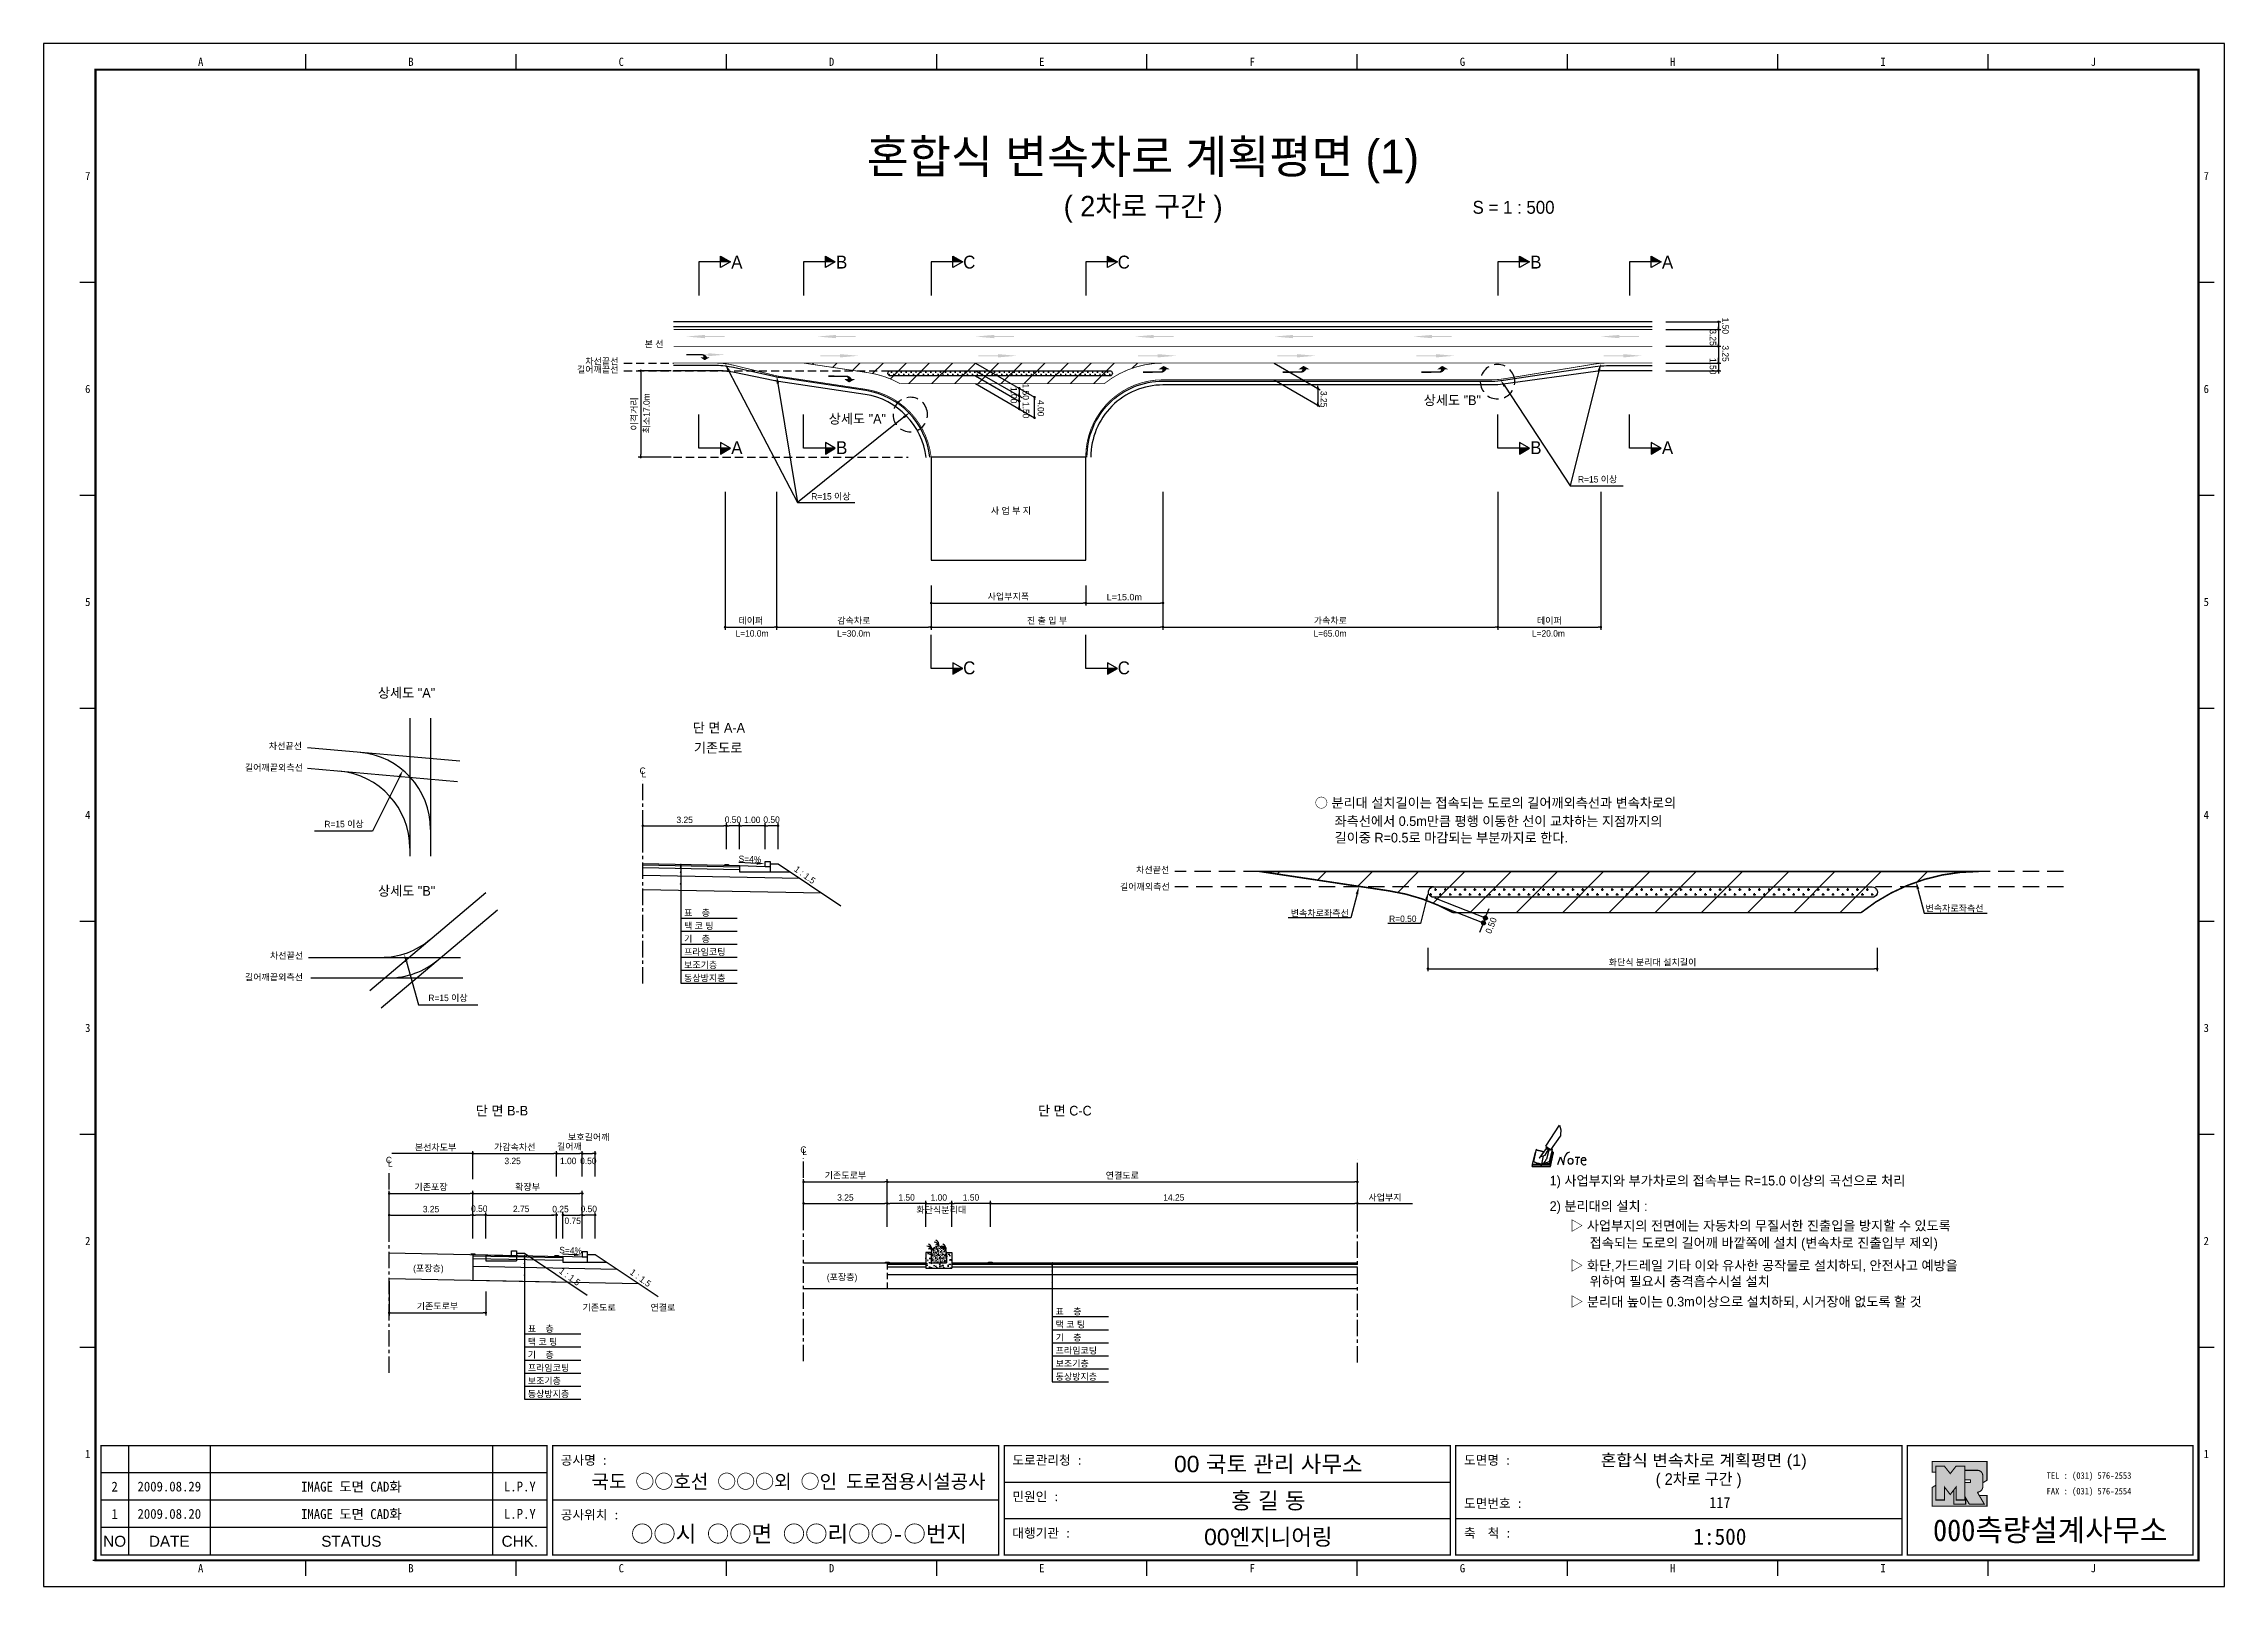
# Model space of a CAD drawing. Header units: millimetres. Extents: x 546 to 970, y -26 to 273.
import ezdxf
from ezdxf.enums import TextEntityAlignment as Align

# ---------------------------------------------------------------- set-up
doc = ezdxf.new("R2010")
doc.units = ezdxf.units.MM
doc.linetypes.add('CENTER', pattern=[50.8, 31.75, -6.35, 6.35, -6.35])
doc.linetypes.add('HIDDEN', pattern=[9.525, 6.35, -3.175])
for name, color, linetype in [('CC-GSTR-0004', 4, 'Continuous'), ('CM-LANE-0030', 30, 'Continuous'), ('CZ-DIMT-0002', 7, 'Continuous'), ('CZ-EXST-0002', 1, 'Continuous'), ('CZ-LIN1-0007', 7, 'Continuous'), ('CZ-LIN2-0003', 3, 'Continuous'), ('CZ-LINE-0001', 7, 'Continuous'), ('CZ-TEXT-BOX0', 7, 'Continuous'), ('TITLE', 7, 'Continuous')]:
    doc.layers.add(name, color=color, linetype=linetype)
doc.styles.add('견고딕', font='arial.ttf')
doc.styles.add('돋움', font='')
doc.styles.add('돋음체', font='')
doc.styles.get('돋움').set_extended_font_data('Dotum')
doc.styles.get('돋음체').set_extended_font_data('DotumChe')

msp = doc.modelspace()

# ---------------------------------------------------------------- texts
at = {"layer": 'CZ-DIMT-0002', "style": '돋움'}
for s, height, p in [('A', 2.5, (680.73, 230.7)), ('B', 2.5, (701.09, 230.7)), ('C', 2.5, (725.85, 230.7)), ('C', 2.5, (755.85, 230.7)), ('B', 2.5, (835.85, 230.7)), ('A', 2.5, (861.41, 230.7)), ('차선끝선', 1.25, (654.52, 211.45)), ('본 선', 1.25, (664.67, 214.8)), ('길어깨끝선', 1.25, (653.72, 209.85)), ('상세도 "B"', 1.875, (819.64, 203.9)), ('상세도 "A"', 1.875, (704.13, 200.29)), ('A', 2.5, (680.73, 194.69)), ('B', 2.5, (701.09, 194.69)), ('B', 2.5, (835.85, 194.69)), ('A', 2.5, (861.41, 194.69)), ('R=15 이상', 1.25, (847.84, 188.55)), ('R=15 이상', 1.25, (699, 185.24)), ('사 업 부 지', 1.25, (733.94, 182.45)), ('L=10.0m', 1.25, (683.67, 158.64)), ('L=30.0m', 1.25, (703.4, 158.64)), ('L=65.0m', 1.25, (795.88, 158.64)), ('L=20.0m', 1.25, (838.28, 158.64)), ('C', 2.5, (725.85, 151.96)), ('C', 2.5, (755.85, 151.96)), ('차선끝선', 1.25, (593.09, 136.8)), ('길어깨끝외측선', 1.25, (590.86, 132.6)), ('C', 1.25, (662.44, 132)), ('L', 1.25, (662.7, 131.35)), ('R=15 이상', 1.25, (604.47, 121.65)), ('차선끝선', 1.25, (761.46, 112.78)), ('차선끝선', 1.25, (593.32, 96.11)), ('길어깨끝외측선', 1.25, (590.87, 91.93)), ('R=15 이상', 1.25, (624.66, 87.91)), ('C', 1.25, (613.19, 56.46)), ('L', 1.25, (613.45, 55.8)), ('C', 1.25, (693.65, 58.46)), ('L', 1.25, (693.91, 58.06))]:
    msp.add_text(s, height=height, dxfattribs=at).set_placement(p, align=Align.MIDDLE_CENTER)
for s, rotation, p in [('3.25', 270, (869.6, 217.65)), ('1.50', 270, (872.04, 219.92)), ('1.50', 270, (869.6, 212.09)), ('3.25', 270, (872.04, 214.54)), ('최소17.0m', 90, (663.82, 197.47))]:
    msp.add_text(s, height=1.25, rotation=rotation, dxfattribs=at).set_placement(p)
for s, p in [('○ 분리대 설치길이는 접속되는 도로의 길어깨외측선과 변속차로의', (792.92, 125.77)), ('좌측선에서 0.5m만큼 평행 이동한 선이 교차하는 지점까지의', (796.77, 122.21)), ('길이중 R=0.5로 마감되는 부분까지로 한다.', (796.77, 119.01)), ('1) 사업부지와 부가차로의 접속부는 R=15.0 이상의 곡선으로 처리', (838.52, 52.45)), ('2) 분리대의 설치 :', (838.52, 47.51)), ('▷ 사업부지의 전면에는 자동차의 무질서한 진출입을 방지할 수 있도록', (842.51, 43.71)), ('접속되는 도로의 길어깨 바깥쪽에 설치 (변속차로 진출입부 제외)', (846.29, 40.38)), ('▷ 화단,가드레일 기타 이와 유사한 공작물로 설치하되, 안전사고 예방을', (842.51, 35.98)), ('위하여 필요시 충격흡수시설 설치', (846.29, 32.91)), ('▷ 분리대 높이는 0.3m이상으로 설치하되, 시거장애 없도록 할 것', (842.51, 28.97))]:
    msp.add_text(s, height=1.875, dxfattribs=at).set_placement(p, align=Align.MIDDLE_LEFT)
for s, rotation, p in [('S=4%', 357.7094, (683.27, 114.83)), ('1 : 1.5', 323.8881, (693.94, 111.79)), ('S=4%', 357.7094, (648.46, 38.91)), ('1 : 1.5', 323.8881, (648.29, 33.82)), ('1 : 1.5', 323.8881, (662.04, 33.57))]:
    msp.add_text(s, height=1.25, rotation=rotation, dxfattribs=at).set_placement(p, align=Align.MIDDLE_CENTER)
for s, p in [('길어깨외측선', (755.11, 108.87)), ('변속차로좌측선', (911.49, 104.68)), ('표    층', (670.48, 103.8)), ('택 코 팅', (670.48, 101.27)), ('변속차로좌측선', (788.26, 103.73)), ('R=0.50', (807.36, 102.64)), ('프라임코팅', (670.48, 96.21)), ('기    층', (670.48, 98.74)), ('보조기층', (670.48, 93.68)), ('동상방지층', (670.48, 91.14)), ('3.25', (635.61, 55.65)), ('1.00', (646.4, 55.65)), ('0.50', (650.31, 55.65)), ('화단식분리대', (715.59, 46.16)), ('사업부지', (803.34, 48.57)), ('(포장층)', (617.89, 34.82)), ('(포장층)', (698.2, 33.11)), ('기존도로', (650.77, 27.21)), ('연결로', (663.96, 27.21)), ('표    층', (742.61, 26.45)), ('표    층', (640.14, 23.1)), ('택 코 팅', (640.14, 20.56)), ('기    층', (742.61, 21.39)), ('택 코 팅', (742.61, 23.92)), ('기    층', (640.14, 18.03)), ('프라임코팅', (742.61, 18.86)), ('보조기층', (742.61, 16.33)), ('프라임코팅', (640.14, 15.5)), ('보조기층', (640.14, 12.97)), ('동상방지층', (742.61, 13.79)), ('동상방지층', (640.14, 10.44))]:
    msp.add_text(s, height=1.25, dxfattribs=at).set_placement(p)
at = {"layer": 'CZ-DIMT-0002', "char_height": 1.25, "attachment_point": 5, "rotation": 270, "style": '돋움'}
for s, insert in [('1.00', (734.49, 204.87)), ('1.50', (736.81, 205.54)), ('1.50', (736.85, 201.97)), ('4.00', (739.74, 202.34)), ('3.25', (794.66, 204.1))]:
    msp.add_mtext(s, dxfattribs=dict(at, insert=insert))
at = {"layer": 'CZ-DIMT-0002', "insert": (622.24, 58.84), "char_height": 1.25, "attachment_point": 5, "style": '돋움'}
msp.add_mtext('본선차도부', dxfattribs=at)
at = {"layer": 'CZ-EXST-0002', "style": '돋움'}
msp.add_text('0.50', height=1.25, rotation=68.5321, dxfattribs=at).set_placement((827.15, 100.25))
at = {"layer": 'CZ-LINE-0001', "insert": (660.88, 201.24), "char_height": 1.25, "attachment_point": 5, "rotation": 90, "style": '돋움'}
msp.add_mtext('\\A1;이격거리', dxfattribs=at)
at = {"layer": 'CZ-LINE-0001', "char_height": 1.25, "attachment_point": 5, "style": '돋움'}
for s, insert in [('\\A1;사업부지폭', (733.45, 165.74)), ('\\A1;{\\fArial|b0|i0|c0|p32;L=15.0m}', (755.95, 165.68)), ('\\A1;테이퍼', (683.45, 161.06)), ('\\A1;감속차로', (703.45, 161.07)), ('\\A1;진 출 입 부', (740.95, 161.06)), ('\\A1;가속차로', (795.95, 161.07)), ('\\A1;테이퍼', (838.45, 161.06)), ('\\A1;3.25', (670.6, 122.46)), ('\\A1;0.50', (679.97, 122.49)), ('\\A1;1.00', (683.72, 122.46)), ('\\A1;0.50', (687.47, 122.49)), ('\\A1;화단식 분리대 설치길이', (858.5, 94.76)), ('\\A1;가감속차선', (637.61, 58.9)), ('\\A1;길어깨', (648.23, 59.02)), ('\\A1;보호길어깨', (651.98, 60.82)), ('\\A1;기존포장', (621.36, 51.15)), ('\\A1;확장부', (640.11, 51.15)), ('\\A1;기존도로부', (701.81, 53.41)), ('\\A1;연결도로', (755.56, 53.4)), ('\\A1;3.25', (621.36, 46.92)), ('\\A1;0.50', (630.73, 47)), ('\\A1;2.75', (638.86, 46.96)), ('\\A1;0.25', (646.49, 46.93)), ('\\A1;0.50', (651.98, 46.95)), ('\\A1;3.25', (701.81, 49.18)), ('\\A1;1.50', (713.69, 49.18)), ('\\A1;1.00', (719.94, 49.18)), ('\\A1;1.50', (726.19, 49.18)), ('\\A1;14.25', (765.56, 49.18)), ('\\A1;0.75', (648.86, 44.65)), ('\\A1;기존도로부', (622.61, 28.01))]:
    msp.add_mtext(s, dxfattribs=dict(at, insert=insert))
at = {"layer": 'CZ-TEXT-BOX0', "style": '돋움'}
for s, p in [('상세도 "A"', (616.6, 147.11)), ('단 면 A-A', (677.24, 140.33)), ('기존도로', (677.09, 136.43)), ('상세도 "B"', (616.62, 108.68)), ('단 면 B-B', (635.13, 66.03)), ('단 면 C-C', (744.4, 66.03))]:
    msp.add_text(s, height=1.875, dxfattribs=at).set_placement(p, align=Align.MIDDLE_CENTER)
at = {"layer": 'TITLE', "color": 3, "linetype": 'Continuous', "style": '돋음체'}
for s, p in [('A', (576.64, 269.57)), ('B', (617.47, 269.57)), ('C', (658.29, 269.57)), ('D', (699.12, 269.57)), ('E', (739.94, 269.57)), ('F', (780.77, 269.57)), ('G', (821.59, 269.57)), ('H', (862.41, 269.57)), ('I', (903.24, 269.57)), ('J', (944.06, 269.57)), ('7', (554.72, 247.4)), ('7', (965.99, 247.4)), ('6', (554.72, 206.07)), ('6', (965.99, 206.07)), ('5', (554.72, 164.74)), ('5', (965.99, 164.74)), ('4', (554.72, 123.41)), ('4', (965.99, 123.41)), ('3', (554.72, 82.08)), ('3', (965.99, 82.08)), ('2', (554.72, 40.75)), ('2', (965.99, 40.75)), ('1', (554.72, -0.58)), ('1', (965.99, -0.58)), ('A', (576.64, -22.76)), ('B', (617.47, -22.76)), ('C', (658.29, -22.76)), ('D', (699.12, -22.76)), ('E', (739.94, -22.76)), ('F', (780.77, -22.76)), ('G', (821.59, -22.76)), ('H', (862.41, -22.76)), ('I', (903.24, -22.76)), ('J', (944.06, -22.76))]:
    msp.add_text(s, height=1.59, dxfattribs=at).set_placement(p, align=Align.MIDDLE)
at = {"layer": 'TITLE', "style": '돋움'}
for s, height, p in [('혼합식 변속차로 계획평면 (1)', 6.5, (759.57, 251.18)), ('( 2차로 구간 )', 4, (759.61, 241.55))]:
    msp.add_text(s, height=height, dxfattribs=at).set_placement(p, align=Align.MIDDLE_CENTER)
msp.add_text('S = 1 : 500', height=2.5, dxfattribs=at).set_placement((823.56, 241.33), align=Align.MIDDLE_LEFT)
at = {"layer": 'TITLE', "style": '돋음체'}
for s, p in [('공사명 : ', (646.55, -2.68)), ('도로관리청 :', (734.22, -2.68)), ('도면명 :', (821.9, -2.68)), ('민원인 :', (734.22, -9.75)), ('공사위치 :', (646.55, -13.29)), ('도면번호 :', (821.9, -11.07)), ('대행기관 :', (734.22, -16.83)), ('축  척 :', (821.9, -16.83))]:
    msp.add_text(s, height=1.804, dxfattribs=at).set_placement(p)
at = {"layer": 'TITLE', "color": 7, "linetype": 'Continuous'}
for s, height, style, p in [('국도 ○○호선 ○○○외 ○인 도로점용시설공사', 2.7, '돋음체', (690.77, -5.89)), ('00 국토 관리 사무소', 3.1832, '견고딕', (783.9, -2.5)), ('홍 길 동', 3.183, '견고딕', (783.9, -9.58)), ('○○시 ○○면 ○○리○○-○번지', 3.1832, '돋음체', (692.79, -16.05)), ('00엔지니어링', 3.183, '견고딕', (783.9, -16.65))]:
    msp.add_text(s, height=height, dxfattribs=dict(at, style=style)).set_placement(p, align=Align.MIDDLE)
at = {"layer": 'TITLE', "style": '돋움', "width": 0.959518}
msp.add_text('혼합식 변속차로 계획평면 (1)', height=2.25, dxfattribs=at).set_placement((848.43, -2.93), (888.43, -2.93), align=Align.FIT)
msp.add_text('( 2차로 구간 )', height=2.25, dxfattribs=at).set_placement((867.45, -5.46), align=Align.MIDDLE_CENTER)
at = {"layer": 'TITLE', "color": 180, "style": '돋음체'}
for s, p in [('TEL : (031) 576-2553', (935, -5.41)), ('FAX : (031) 576-2554', (935, -8.44))]:
    msp.add_text(s, height=1.2733, dxfattribs=at).set_placement(p)
at = {"layer": 'TITLE', "color": 1, "linetype": 'Continuous', "style": '돋음체'}
msp.add_text('2', height=1.91, dxfattribs=at).set_placement((559.94, -6.92), align=Align.MIDDLE)
at = {"layer": 'TITLE', "linetype": 'Continuous'}
for s, height, style, p in [('2009.08.29', 1.91, '돋음체', (570.55, -6.92)), ('L.P.Y', 1.91, '돋음체', (638.6, -6.92)), ('1', 1.91, '돋음체', (559.94, -12.23)), ('2009.08.20', 1.91, '돋음체', (570.55, -12.23)), ('L.P.Y', 1.91, '돋음체', (638.6, -12.23)), ('117', 2.122, '돋음체', (871.57, -10.01)), ('NO', 2.122, '견고딕', (559.94, -17.53)), ('DATE', 2.122, '견고딕', (570.55, -17.53)), ('STATUS', 2.122, '견고딕', (605.9, -17.53)), ('CHK.', 2.122, '견고딕', (638.6, -17.53)), ('1:500', 3.183, '돋음체', (871.57, -16.65))]:
    msp.add_text(s, height=height, dxfattribs=dict(at, style=style)).set_placement(p, align=Align.MIDDLE)
at = {"layer": 'TITLE', "style": '돋음체'}
for p in [(605.9, -6.92), (605.9, -12.23)]:
    msp.add_text('IMAGE 도면 CAD화', height=1.9099, dxfattribs=at).set_placement(p, align=Align.MIDDLE)
at = {"layer": 'TITLE', "color": 180, "style": '돋음체'}
msp.add_text('000측량설계사무소', height=4.244, dxfattribs=at).set_placement((935.7, -17.5), align=Align.CENTER)

# ---------------------------------------------------------------- blocks, each defined once
blk = doc.blocks.new('note')
for p, q in [((0.85, 3.5), (3.53, 7.57)), ((1.8, 2.79), (3.74, 5.46)), ((3.53, 7.57), (3.8, 6.64)), ((3.8, 6.64), (3.69, 5.72)), ((3.69, 5.72), (3.74, 5.46)), ((-1.24, 2.36), (-1.77, 0)), ((-1.77, 0), (1.77, 0)), ((-1.77, 0), (-1.77, -0.3)), ((-1.53, 0.52), (-1.55, 0.54)), ((-1.01, 2.9), (-1.53, 0.52)), ((-1.48, 0.48), (-1.53, 0.52)), ((-1.43, 0.44), (-1.48, 0.48)), ((-1.38, 0.41), (-1.43, 0.44)), ((-1.33, 0.4), (-1.38, 0.41)), ((-1.27, 0.37), (-1.33, 0.4)), ((-1.22, 0.35), (-1.27, 0.37)), ((-1.13, 2.36), (-1.24, 2.36)), ((-1.17, 0.33), (-1.22, 0.35)), ((-1.12, 0.32), (-1.17, 0.33)), ((-1.02, 0.25), (-1.12, 0.32)), ((-0.97, 0.22), (-1.02, 0.25)), ((-1, 2.9), (-1.01, 2.9)), ((-0.98, 2.85), (-1, 2.9)), ((-0.95, 2.8), (-0.98, 2.85)), ((-0.93, 0.21), (-0.97, 0.22)), ((-0.9, 2.75), (-0.95, 2.8)), ((-0.88, 0.19), (-0.93, 0.21)), ((-0.85, 2.72), (-0.9, 2.75)), ((-0.8, 0.18), (-0.88, 0.19)), ((-0.79, 2.69), (-0.85, 2.72)), ((-0.75, 0.17), (-0.8, 0.18)), ((-0.74, 2.68), (-0.79, 2.69)), ((-0.7, 0.16), (-0.75, 0.17)), ((-0.69, 2.65), (-0.74, 2.68)), ((-0.64, 0.15), (-0.7, 0.16)), ((-0.64, 2.65), (-0.69, 2.65)), ((-0.59, 2.63), (-0.64, 2.65)), ((-0.58, 0.14), (-0.64, 0.15)), ((-0.54, 2.62), (-0.59, 2.63)), ((-0.53, 0.13), (-0.58, 0.14)), ((-0.48, 2.61), (-0.54, 2.62)), ((-0.48, 0.12), (-0.53, 0.13)), ((-0.43, 2.61), (-0.48, 2.61)), ((-0.43, 0.11), (-0.48, 0.12)), ((0.75, 2.77), (-0.46, 1.16)), ((0.37, 2.24), (-0.46, 1.16)), ((-0.46, 1.16), (-0.08, 1.47)), ((-0.38, 2.59), (-0.43, 2.61)), ((-0.38, 0.08), (-0.43, 0.11)), ((-0.33, 2.59), (-0.38, 2.59)), ((-0.29, 0.06), (-0.38, 0.08)), ((-0.27, 2.58), (-0.33, 2.59)), ((-0.23, 0.05), (-0.29, 0.06)), ((-0.22, 2.57), (-0.27, 2.58)), ((-0.16, 0.04), (-0.23, 0.05)), ((-0.17, 2.56), (-0.22, 2.57)), ((-0.12, 2.55), (-0.17, 2.56)), ((-0.11, 0.03), (-0.16, 0.04)), ((-0.07, 2.53), (-0.12, 2.55)), ((-0.04, 0.02), (-0.11, 0.03)), ((-0.08, 1.47), (0.72, 1.75)), ((-0.01, 2.51), (-0.07, 2.53)), ((-0.05, -0.3), (-0.05, 0)), ((0, 0), (-0.04, 0.02)), ((0.04, 2.5), (-0.01, 2.51)), ((0.37, 1.63), (0, 0)), ((0, 0), (1.6, 0.53)), ((0, 0), (1.65, 0.18)), ((0, 0.01), (0.06, 0.04)), ((0, -0.3), (0, 0)), ((0.09, 2.48), (0.04, 2.5)), ((0.05, -0.3), (0.05, 0)), ((0.06, 0.04), (0.11, 0.07)), ((0.14, 2.48), (0.09, 2.48)), ((0.11, 0.07), (0.16, 0.09)), ((0.2, 2.47), (0.14, 2.48)), ((0.16, 0.09), (0.21, 0.12)), ((0.26, 2.43), (0.18, 2.46)), ((0.21, 0.12), (0.27, 0.14)), ((0.34, 2.4), (0.26, 2.43)), ((0.27, 0.14), (0.36, 0.19)), ((0.45, 2.37), (0.34, 2.4)), ((0.36, 0.19), (0.41, 0.22)), ((0.41, 0.22), (0.46, 0.27)), ((0.46, 0.27), (0.51, 0.3)), ((0.51, 0.3), (0.56, 0.34)), ((0.56, 0.34), (0.6, 0.4)), ((0.6, 0.4), (0.64, 0.45)), ((0.64, 0.45), (0.67, 0.51)), ((0.67, 0.51), (0.74, 0.58)), ((0.72, 1.75), (1.16, 2.53)), ((0.74, 0.58), (0.79, 0.63)), ((1, 3.1), (0.75, 2.77)), ((0.79, 0.63), (0.83, 0.68)), ((0.83, 0.68), (0.86, 0.73)), ((0.85, 3.5), (1.8, 2.79)), ((1, 3.4), (0.85, 3.21)), ((0.85, 3.21), (1.52, 2.71)), ((0.86, 0.73), (0.89, 0.79)), ((0.89, 0.84), (0.92, 0.89)), ((0.89, 0.79), (0.89, 0.84)), ((0.92, 0.89), (0.96, 0.95)), ((0.96, 0.95), (1.01, 0.97)), ((1.47, 2.74), (1.01, 0.97)), ((1.16, 2.53), (1.37, 2.82)), ((2.13, 2.84), (1.44, 2.63)), ((1.52, 2.71), (1.66, 2.9)), ((1.6, 0.53), (2.13, 2.84)), ((1.65, 0.18), (2.19, 2.48)), ((1.77, 0), (2.3, 2.36)), ((1.77, -0.3), (2.3, 2.07)), ((1.77, -0.38), (2.3, 1.99)), ((1.77, -0.44), (2.3, 1.93)), ((1.77, 0), (1.77, -0.3)), ((2.19, 2.48), (2.04, 2.47)), ((2.3, 2.36), (2.16, 2.36)), ((2.3, 2.36), (2.3, 2.07)), ((3.21, -0.08), (3.68, 1.4)), ((3.68, 1.4), (4.26, -0.14)), ((4.26, -0.14), (4.56, 1.44)), ((6.55, 1.34), (7.46, 1.34)), ((7.01, 1.34), (6.87, -0.11)), ((7.71, 0.77), (7.71, 0.55)), ((7.71, 0.77), (8.67, 0.77)), ((-1.77, -0.3), (1.77, -0.3)), ((-1.77, -0.43), (-1.77, -0.3)), ((-1.77, -0.37), (1.77, -0.37)), ((-1.77, -0.43), (1.77, -0.43))]:
    blk.add_line(p, q)
for centre, major_axis, start_param, end_param in [((0.4, 2.31), (0.0702, 0.0702), 3.283946, 6.425539), ((5.68, 1.23), (-0.806, 0.806), -0.591174, 0.597824), ((5.66, 0.58), (-0.378, 0.378), 3.926991, 10.210176), ((8.3, 0.49), (0.422, 0.422), 2.265602, 4.634911), ((8.19, 0.77), (-0.342, 0.342), 3.926991, 7.068583)]:
    blk.add_ellipse(centre, major_axis=major_axis, ratio=1, start_param=start_param, end_param=end_param)
blk = doc.blocks.new('_Dot')
at = {"color": 0, "linetype": 'ByBlock', "lineweight": -2}
blk.add_line((-0.5, 0), (-1, 0), dxfattribs=at)
at = {"color": 0, "linetype": 'ByBlock', "const_width": 0.5}
blk.add_lwpolyline([(-0.25, 0, 1), (0.25, 0, 1)], format="xyb", close=True, dxfattribs=at)

# ---------------------------------------------------------------- hatches: boundary and pattern name
at = {"layer": 'CM-LANE-0030'}
h = msp.add_hatch(dxfattribs=at)
h.set_pattern_fill('ANSI31', color=256, style=0)
h.set_pattern_definition([(45, (-2417.8498, -19.7125), (-2.245064, 2.245064), [])])
edge = h.paths.add_edge_path()
edge.add_line((752.05, 207.11), (712.45, 207.11))
edge.add_arc((703.55, 191.18), 18.25, 60.8076, 81.4692)
edge.add_line((706.25, 209.23), (693.69, 211.11))
edge.add_line((693.69, 211.11), (763.45, 211.11))
edge.add_arc((763.45, 192.86), 18.25, 90, 128.6641)
h = msp.add_hatch(dxfattribs=at)
h.set_pattern_fill('ANSI31', color=256, scale=2, style=0)
h.set_pattern_definition([(45, (-5440.83, -349.197), (-4.490128, 4.490128), [])])
edge = h.paths.add_edge_path()
edge.add_line((898.97, 104.45), (819.77, 104.45))
edge.add_arc((801.96, 72.58), 36.5, 60.8076, 81.4692)
edge.add_line((807.38, 108.68), (782.26, 112.45))
edge.add_line((782.26, 112.45), (921.78, 112.45))
edge.add_arc((921.78, 75.95), 36.5, 90, 128.6641)
at = {"layer": 'CZ-EXST-0002'}
h = msp.add_hatch(dxfattribs=at)
h.set_pattern_fill('AR-CONC', color=256, scale=0.01, style=0)
h.set_pattern_definition([(50, (-390.6825, 3519.3345), (1.8218467, -0.15939086), [0.1905, -2.0955]), (355, (-390.6825, 3519.3345), (-0.3524283, 1.9105664), [0.1524, -1.6764]), (100.451, (-390.5307, 3519.3212), (1.469425, 1.7511669), [0.1619, -1.7809]), (46.1842, (-390.6825, 3519.8425), (2.7107904, -0.4204233), [0.28575, -3.14325]), (96.6356, (-390.4566, 3519.8074), (2.3740423, 2.4742556), [0.24285, -2.67135]), (351.184, (-390.6825, 3519.8425), (2.374046, 2.4742512), [0.2286, -2.5146]), (21, (-390.4285, 3519.7155), (1.5161488, -1.0226552), [0.1905, -2.0955]), (326, (-390.4285, 3519.7155), (0.6180203, 1.8418797), [0.1524, -1.6764]), (71.4514, (-390.3022, 3519.6302), (2.1341649, 0.8192286), [0.1619, -1.7809]), (37.5, (-390.6825, 3519.33445), (0.03088603, 0.84555039), [0, -1.65608, 0, -1.7018, 0, -1.68275]), (7.5, (-390.6825, 3519.33445), (0.66819663, 1.00180575), [0, -0.97028, 0, -1.61798, 0, -0.64135]), (327.5, (-391.24894, 3519.33445), (1.35590595, -0.05728744), [0, -0.635, 0, -1.9812, 0, -2.6289]), (317.5, (-391.5029, 3519.3345), (1.4812918, 0.2542649), [0, -0.8255, 0, -1.31572, 0, -1.8669])])
h.paths.add_polyline_path([(722.44, 35.49), (722.44, 38.49), (721.44, 38.49), (721.44, 36.49), (718.44, 36.49), (718.44, 38.49), (717.44, 38.49), (717.44, 35.49)])
h = msp.add_hatch(dxfattribs=at)
h.set_pattern_fill('AR-SAND', color=256, scale=0.01, style=0)
h.set_pattern_definition([(37.5, (-390.6825, 3519.33445), (-0.016000313, 0.489413237), [0, -0.38608, 0, -0.4318, 0, -0.41275]), (7.5, (-390.6825, 3519.33445), (0.44952328, 0.7168251), [0, -0.20828, 0, -0.34798, 0, -0.13335]), (327.5, (-390.99494, 3519.33445), (0.79099237, 0.001437185), [0, -0.127, 0, -0.4572, 0, -0.5969]), (317.5, (-390.99494, 3519.33445), (0.76355645, 0.22292932), [0, -0.0635, 0, -0.29972, 0, -0.3429])])
edge = h.paths.add_edge_path()
edge.add_ellipse((719.94, 38.49), major_axis=(-1.5, 0), ratio=0.829212, start_angle=180, end_angle=360)
edge.add_line((718.44, 38.49), (718.44, 36.49))
edge.add_line((718.44, 36.49), (721.44, 36.49))
edge.add_line((721.44, 36.49), (721.44, 38.49))
at = {"layer": 'CZ-LIN1-0007'}
for points in [[(674.53, 216.57), (674.53, 216.36), (678.36, 216.36), (678.36, 216.14), (674.53, 216.14), (674.53, 215.93), (670.88, 216.25)], [(700, 216.57), (700, 216.36), (703.82, 216.36), (703.82, 216.14), (700, 216.14), (700, 215.93), (696.35, 216.25)], [(730.69, 216.57), (730.69, 216.36), (734.51, 216.36), (734.51, 216.14), (730.69, 216.14), (730.69, 215.93), (727.04, 216.25)], [(761.68, 216.57), (761.68, 216.36), (765.51, 216.36), (765.51, 216.14), (761.68, 216.14), (761.68, 215.93), (758.03, 216.25)], [(788.72, 216.57), (788.72, 216.36), (792.55, 216.36), (792.55, 216.14), (788.72, 216.14), (788.72, 215.93), (785.07, 216.25)], [(815.7, 216.57), (815.7, 216.36), (819.52, 216.36), (819.52, 216.14), (815.7, 216.14), (815.7, 215.93), (812.05, 216.25)], [(852.07, 216.57), (852.07, 216.36), (855.89, 216.36), (855.89, 216.14), (852.07, 216.14), (852.07, 215.93), (848.42, 216.25)], [(674.05, 212.84, -0.267976), (674.95, 212.24), (675.51, 212.24), (674.47, 211.66), (673.64, 212.23), (674.25, 212.24, 0.504994), (673.98, 212.61), (670.93, 212.62), (670.93, 212.86)], [(675.17, 213.02), (675.17, 212.82), (671.75, 212.83), (671.75, 212.63), (675.17, 212.63), (675.17, 212.44), (678.45, 212.73)], [(700.73, 212.84), (700.73, 212.63), (696.91, 212.63), (696.91, 212.41), (700.73, 212.41), (700.73, 212.2), (704.38, 212.52)], [(731.42, 212.84), (731.42, 212.63), (727.6, 212.63), (727.6, 212.41), (731.42, 212.41), (731.42, 212.2), (735.07, 212.52)], [(762.42, 212.84), (762.42, 212.63), (758.59, 212.63), (758.59, 212.41), (762.42, 212.41), (762.42, 212.2), (766.07, 212.52)], [(789.45, 212.84), (789.45, 212.63), (785.63, 212.63), (785.63, 212.41), (789.45, 212.41), (789.45, 212.2), (793.11, 212.52)], [(816.43, 212.84), (816.43, 212.63), (812.61, 212.63), (812.61, 212.41), (816.43, 212.41), (816.43, 212.2), (820.08, 212.52)], [(852.8, 212.84), (852.8, 212.63), (848.98, 212.63), (848.98, 212.41), (852.8, 212.41), (852.8, 212.2), (856.45, 212.52)], [(702.03, 208.68, -0.267976), (703.06, 207.99), (703.69, 207.99), (702.52, 207.33), (701.57, 207.98), (702.27, 207.99, 0.504994), (701.96, 208.4), (698.49, 208.42), (698.5, 208.7)], [(763.09, 209.22, 0.267976), (764.12, 209.9), (764.75, 209.9), (763.58, 210.56), (762.63, 209.91), (763.33, 209.91, -0.504994), (763.02, 209.49), (759.55, 209.47), (759.56, 209.2)], [(790.25, 209.22, 0.267976), (791.28, 209.9), (791.91, 209.9), (790.73, 210.56), (789.79, 209.91), (790.48, 209.91, -0.504994), (790.17, 209.49), (786.71, 209.47), (786.71, 209.2)], [(817.18, 209.22, 0.267976), (818.2, 209.9), (818.83, 209.9), (817.66, 210.56), (816.72, 209.91), (817.41, 209.91, -0.504994), (817.1, 209.49), (813.64, 209.47), (813.64, 209.2)], [(679.1, 113.64), (679.1, 113.77), (678.35, 113.78), (678.35, 113.66)], [(629.86, 38.1), (629.86, 38.23), (629.11, 38.24), (629.11, 38.12)], [(646.11, 37.78), (646.11, 37.9), (645.36, 37.92), (645.36, 37.79)], [(710.31, 36.49), (710.31, 36.61), (709.56, 36.61), (709.56, 36.49)], [(730.31, 36.49), (730.31, 36.61), (729.56, 36.61), (729.56, 36.49)]]:
    msp.add_hatch(color=256, dxfattribs=at).paths.add_polyline_path(points)
at = {"layer": 'CZ-LIN2-0003'}
h = msp.add_hatch(dxfattribs=at)
h.set_pattern_fill('CROSS', color=256, scale=0.075, style=0)
h.set_pattern_definition([(0, (-2417.84976, -19.7125), (0.47625, 0.47625), [0.238125, -0.714375]), (90, (-2417.7307, -19.83156), (-0.47625, 0.47625), [0.238125, -0.714375])])
h.paths.add_polyline_path([(753.13, 209.61), (710.55, 209.61, 0.829295), (710.37, 208.64, -0.001247), (710.45, 208.61), (753.28, 208.61, -0.001926), (753.4, 208.69, 0.750696)])
h = msp.add_hatch(dxfattribs=at)
h.set_pattern_fill('CROSS', color=256, scale=0.15, style=0)
h.set_pattern_definition([(0, (-5440.83, -349.1972), (0.9525, 0.9525), [0.47625, -1.42875]), (90, (-5440.5918, -349.4354), (-0.9525, 0.9525), [0.47625, -1.42875])])
h.paths.add_polyline_path([(901.43, 107.45, -0.001926), (901.67, 107.6, 0.750696), (901.14, 109.45), (815.96, 109.45, 0.829295), (815.6, 107.52, -0.001247), (815.78, 107.45)])
at = {"layer": 'CZ-LINE-0001'}
for points in [[(677.57, 231.88), (677.57, 230.78), (679.48, 230.78)], [(697.93, 231.88), (697.93, 230.78), (699.84, 230.78)], [(722.69, 231.88), (722.69, 230.78), (724.6, 230.78)], [(752.69, 231.88), (752.69, 230.78), (754.6, 230.78)], [(832.69, 231.88), (832.69, 230.78), (834.6, 230.78)], [(858.25, 231.88), (858.25, 230.78), (860.15, 230.78)], [(679.48, 194.56), (677.57, 194.56), (677.57, 193.46)], [(699.84, 194.56), (697.93, 194.56), (697.93, 193.46)], [(834.6, 194.56), (832.69, 194.56), (832.69, 193.46)], [(860.15, 194.56), (858.25, 194.56), (858.25, 193.46)], [(724.6, 151.83), (722.69, 151.83), (722.69, 150.73)], [(754.6, 151.83), (752.69, 151.83), (752.69, 150.73)]]:
    msp.add_hatch(color=256, dxfattribs=at).paths.add_polyline_path(points)
at = {"layer": 'TITLE', "ltscale": 150}
h = msp.add_hatch(color=8, dxfattribs=at)
edge = h.paths.add_edge_path()
edge.add_line((923.43, -2.05), (912.76, -2.05))
edge.add_line((912.76, -2.05), (912.76, -4.13))
edge.add_line((912.76, -4.13), (913.47, -4.13))
edge.add_line((913.47, -4.13), (913.47, -2.96))
edge.add_line((913.47, -2.96), (915.16, -2.96))
edge.add_line((915.16, -2.96), (916.29, -4.41))
edge.add_line((916.29, -4.41), (917.42, -2.96))
edge.add_line((917.42, -2.96), (919.11, -2.96))
edge.add_line((919.11, -2.96), (919.11, -3.76))
edge.add_line((919.11, -3.76), (921.55, -3.76))
edge.add_arc((921.55, -4.82), 1.07, 0, 90, ccw=False)
edge.add_line((922.61, -4.82), (922.61, -6.19))
edge.add_line((922.61, -6.19), (923.43, -5.68))
edge.add_line((923.43, -5.68), (923.43, -2.05))
h.paths.add_polyline_path([(916.97, -7.58), (916.29, -8.46), (915.16, -7), (915.16, -9.52), (913.47, -9.52), (913.47, -6.67), (912.76, -7.11), (912.76, -10.74), (923.43, -10.74), (923.43, -8.66), (921.93, -8.66), (922.89, -10.31), (919.98, -10.31), (919.28, -9.1), (919.28, -10.31), (916.97, -10.31)])
msp.add_hatch(color=5, dxfattribs=at).paths.add_polyline_path([(919.11, -2.96), (917.42, -2.96), (916.29, -4.41), (915.16, -2.96), (913.47, -2.96), (913.47, -9.52), (915.16, -9.52), (915.16, -7), (916.29, -8.46), (917.42, -7), (917.42, -9.52), (919.11, -9.52)])
h = msp.add_hatch(color=161, dxfattribs=at)
edge = h.paths.add_edge_path()
edge.add_arc((921.55, -4.82), 1.07, 360, 450)
edge.add_line((921.55, -3.76), (919.11, -3.76))
edge.add_line((919.11, -3.76), (919.11, -5.61))
edge.add_line((919.11, -5.61), (920.1, -5.61))
edge.add_arc((920.1, -5.72), 0.113, 0, 90, ccw=False)
edge.add_line((920.22, -5.72), (920.22, -6.03))
edge.add_arc((920.1, -6.03), 0.113, 270, 360, ccw=False)
edge.add_line((920.1, -6.14), (919.11, -6.14))
edge.add_line((919.11, -6.14), (919.11, -9.52))
edge.add_line((919.11, -9.52), (917.42, -9.52))
edge.add_line((917.42, -9.52), (917.42, -7))
edge.add_line((917.42, -7), (916.97, -7.58))
edge.add_line((916.97, -7.58), (916.97, -10.31))
edge.add_line((916.97, -10.31), (919.28, -10.31))
edge.add_line((919.28, -10.31), (919.28, -9.1))
edge.add_line((919.28, -9.1), (919.98, -10.31))
edge.add_line((919.98, -10.31), (922.89, -10.31))
edge.add_line((922.89, -10.31), (921.55, -8))
edge.add_arc((921.55, -6.93), 1.07, 270, 360)
edge.add_line((922.61, -6.93), (922.61, -4.82))

# ---------------------------------------------------------------- linework, layer by layer
at = {"color": 0, "linetype": 'ByBlock', "lineweight": -2}
for p, q in [((871.28, 218.86), (871.28, 218.61)), ((871.28, 217.86), (871.28, 218.11)), ((871.28, 217.36), (871.28, 217.11)), ((871.28, 214.61), (871.28, 214.86)), ((871.28, 214.11), (871.28, 213.86)), ((871.28, 211.36), (871.28, 211.61)), ((871.28, 211.36), (871.28, 211.61)), ((871.28, 209.36), (871.28, 209.11)), ((871.28, 209.36), (871.28, 209.11)), ((735.56, 205.95), (735.56, 205.7)), ((735.56, 204.95), (735.56, 205.2)), ((735.56, 204.45), (735.56, 204.2)), ((735.56, 203.95), (735.56, 204.2)), ((738.52, 204.25), (738.52, 204)), ((793.5, 206.45), (793.5, 206.7)), ((793.5, 205.95), (793.5, 205.7)), ((793.5, 203.2), (793.5, 203.45)), ((735.56, 202.45), (735.56, 202.7)), ((738.52, 200.75), (738.52, 201)), ((825.48, 102.02), (825.3, 101.55)), ((826.21, 103.88), (826.4, 104.35)), ((629.23, 57.7), (628.98, 57.7)), ((801.44, 48.04), (801.69, 48.04))]:
    msp.add_line(p, q, dxfattribs=at)
at = {"color": 0, "linetype": 'ByBlock'}
for points, const_width in [([(871.28, 218.99, 1), (871.28, 219.24, 1)], 0.25), ([(871.28, 217.49, 1), (871.28, 217.74, 1)], 0.25), ([(871.28, 217.74, 1), (871.28, 217.49, 1)], 0.25), ([(871.28, 214.24, 1), (871.28, 214.49, 1)], 0.25), ([(871.28, 214.49, 1), (871.28, 214.24, 1)], 0.25), ([(871.28, 211.24, 1), (871.28, 210.99, 1)], 0.25), ([(871.28, 211.24, 1), (871.28, 210.99, 1)], 0.25), ([(871.28, 209.49, 1), (871.28, 209.74, 1)], 0.25), ([(871.28, 209.49, 1), (871.28, 209.74, 1)], 0.25), ([(735.56, 206.08, 1), (735.56, 206.33, 1)], 0.25), ([(735.56, 204.83, 1), (735.56, 204.58, 1)], 0.25), ([(735.56, 204.58, 1), (735.56, 204.83, 1)], 0.25), ([(735.56, 203.83, 1), (735.56, 203.58, 1)], 0.25), ([(738.52, 204.37, 1), (738.52, 204.62, 1)], 0.25), ([(793.5, 206.33, 1), (793.5, 206.08, 1)], 0.25), ([(793.5, 206.08, 1), (793.5, 206.33, 1)], 0.25), ([(735.56, 202.33, 1), (735.56, 202.08, 1)], 0.25), ([(738.52, 200.62, 1), (738.52, 200.37, 1)], 0.25), ([(793.5, 203.08, 1), (793.5, 202.83, 1)], 0.25), ([(825.57, 102.25, 1), (825.76, 102.72, 1)], 0.5), ([(826.12, 103.65, 1), (825.94, 103.18, 1)], 0.5), ([(629.36, 57.7, 1), (629.61, 57.7, 1)], 0.25), ([(801.31, 48.04, 1), (801.06, 48.04, 1)], 0.25)]:
    msp.add_lwpolyline(points, format="xyb", close=True, dxfattribs=dict(at, const_width=const_width))
at = {"layer": 'CC-GSTR-0004'}
for p, q in [((686.22, 114.4), (687.22, 114.4)), ((686.22, 113.4), (686.22, 114.4)), ((687.22, 114.4), (687.22, 112.4)), ((681.22, 113.6), (686.22, 113.4)), ((681.22, 113.6), (681.22, 112.4)), ((681.22, 112.4), (687.22, 112.4)), ((686.22, 113.4), (687.22, 113.4))]:
    msp.add_line(p, q, dxfattribs=at)
for points in [[(858.45, 219.11), (668.45, 219.11)], [(858.45, 218.11), (668.45, 218.11)], [(651.73, 37.61), (650.73, 37.61), (646.98, 37.76), (646.98, 36.61), (651.73, 36.61), (651.73, 38.61), (650.73, 38.61), (650.73, 37.61)]]:
    msp.add_lwpolyline(points, dxfattribs=at)
for points in [[(718.2, 192.83, 0.339602), (705.74, 205.77), (688.99, 208.28), (688.99, 208.28, -0.018175), (687.92, 208.48), (687.92, 208.48), (680.08, 210.24), (680.08, 210.24, 0.055452), (676.78, 210.61), (676.78, 210.61), (668.45, 210.61)], [(717.46, 192.75, 0.339602), (705.62, 205.02), (688.82, 207.54, -0.012396), (688.09, 207.67), (679.92, 209.32, 0.049659), (676.96, 209.61), (668.45, 209.61)], [(748.7, 192.86, -0.414214), (763.45, 207.61), (827.33, 207.61), (827.33, 207.61, 0.03724), (829.56, 207.78), (847.35, 210.44), (847.35, 210.44, -0.03724), (849.57, 210.61), (849.57, 210.61), (858.45, 210.61)], [(858.45, 209.61), (849.48, 209.61, 0.034174), (847.44, 209.47), (829.47, 207, -0.034174), (827.43, 206.86), (827.43, 206.86), (763.45, 206.86, 0.414214), (749.45, 192.86)]]:
    msp.add_lwpolyline(points, format="xyb", dxfattribs=at)
at = {"layer": 'CM-LANE-0030', "const_width": 0.15}
msp.add_lwpolyline([(858.45, 214.36), (668.45, 214.36)], dxfattribs=at)
at = {"layer": 'CM-LANE-0030'}
for points, const_width in [([(752.05, 207.11), (712.45, 207.11, 0.090399), (706.25, 209.23), (693.69, 211.11), (763.45, 211.11, 0.170323)], 0.15), ([(898.97, 104.45), (819.77, 104.45, 0.090399), (807.38, 108.68), (782.26, 112.45), (921.78, 112.45, 0.170323)], 0.3)]:
    msp.add_lwpolyline(points, format="xyb", close=True, dxfattribs=dict(at, const_width=const_width))
at = {"layer": 'CZ-EXST-0002'}
for p, q in [((617.26, 142.2), (617.26, 115.42)), ((621.25, 142.2), (621.25, 115.42)), ((626.96, 133.83), (597.37, 136.46)), ((626.47, 129.86), (597.37, 132.45)), ((609.47, 89.35), (632.02, 108.34)), ((611.68, 85.99), (634.28, 105.01)), ((597.59, 95.78), (627.07, 95.78)), ((598.01, 91.78), (627.55, 91.78)), ((613.23, 38.43), (631.98, 38.06)), ((636.98, 37.86), (636.98, 38.86)), ((636.98, 38.86), (637.98, 38.86)), ((637.98, 38.86), (637.98, 36.86)), ((637.98, 38.36), (639.48, 38.36)), ((639.48, 38.36), (651.68, 30.22)), ((631.98, 38.06), (631.98, 36.86)), ((631.98, 38.06), (636.98, 37.86)), ((631.98, 36.86), (637.98, 36.86)), ((636.98, 37.86), (637.98, 37.86)), ((693.69, 36.49), (709.94, 36.49)), ((613.23, 33.43), (647.91, 32.74)), ((693.69, 31.49), (709.94, 31.49))]:
    msp.add_line(p, q, dxfattribs=at)
at = {"layer": 'CZ-LIN1-0007'}
for p, q in [((678.35, 113.78), (679.1, 113.77)), ((678.35, 113.66), (679.1, 113.64)), ((679.1, 113.77), (679.1, 113.64)), ((629.11, 38.24), (629.86, 38.23)), ((629.11, 38.12), (629.86, 38.1)), ((629.86, 38.23), (629.86, 38.1)), ((645.36, 37.92), (646.11, 37.9)), ((645.36, 37.79), (646.11, 37.78)), ((646.11, 37.9), (646.11, 37.78)), ((709.56, 36.61), (710.31, 36.61)), ((709.56, 36.49), (709.56, 36.61)), ((710.31, 36.49), (709.56, 36.49)), ((710.31, 36.61), (710.31, 36.49)), ((729.56, 36.49), (729.56, 36.61)), ((729.56, 36.61), (730.31, 36.61)), ((730.31, 36.49), (729.56, 36.49)), ((730.31, 36.61), (730.31, 36.49))]:
    msp.add_line(p, q, dxfattribs=at)
at = {"layer": 'CZ-LIN1-0007', "const_width": 0.15}
for points in [[(858.45, 217.61), (668.45, 217.61)], [(763.45, 211.11), (806.56, 211.11)]]:
    msp.add_lwpolyline(points, dxfattribs=at)
for points in [[(718.45, 192.86, 0.339602), (705.77, 206.01), (689.17, 208.5), (689.17, 208.5, -0.024027), (687.75, 208.79), (687.75, 208.79), (680.24, 210.66), (680.24, 210.66, 0.061321), (676.61, 211.11), (668.45, 211.11)], [(858.45, 211.11), (849.66, 211.11), (849.66, 211.11, 0.040295), (847.26, 210.92), (847.26, 210.92), (829.65, 208.05), (829.65, 208.05, -0.040295), (827.24, 207.86), (763.45, 207.86, 0.414214), (748.45, 192.86)]]:
    msp.add_lwpolyline(points, format="xyb", dxfattribs=at)
at = {"layer": 'CZ-LIN1-0007', "linetype": 'HIDDEN', "const_width": 0.15}
for points in [[(676.61, 211.11), (693.69, 211.11)], [(806.56, 211.11), (849.66, 211.11)]]:
    msp.add_lwpolyline(points, dxfattribs=at)
at = {"layer": 'CZ-LIN2-0003'}
for p, q in [((662.47, 113.98), (681.22, 113.6)), ((662.47, 113.73), (681.22, 113.35)), ((662.47, 113.23), (681.22, 112.85)), ((662.47, 111.73), (692.9, 111.12)), ((687.22, 113.9), (688.72, 113.9)), ((687.22, 112.4), (690.97, 112.4)), ((688.72, 113.9), (700.93, 105.77)), ((662.47, 108.98), (697.15, 108.28)), ((629.48, 38.11), (646.98, 37.76)), ((629.48, 38.11), (629.48, 33.11)), ((651.73, 38.11), (653.23, 38.11)), ((653.23, 38.11), (665.43, 29.97)), ((717.44, 38.49), (717.44, 35.49)), ((718.44, 38.49), (717.44, 38.49)), ((718.44, 38.49), (718.44, 36.49)), ((721.44, 38.49), (722.44, 38.49)), ((721.44, 38.49), (721.44, 36.49)), ((722.44, 38.49), (722.44, 35.49)), ((629.48, 37.86), (646.98, 37.51)), ((629.48, 37.36), (646.98, 37.01)), ((629.48, 35.86), (657.44, 35.3)), ((651.73, 36.61), (655.48, 36.61)), ((709.94, 36.49), (717.44, 36.49)), ((709.94, 36.24), (717.44, 36.24)), ((709.94, 35.74), (717.44, 35.74)), ((709.94, 34.24), (801.19, 34.24)), ((717.44, 35.49), (722.44, 35.49)), ((718.44, 36.49), (721.44, 36.49)), ((722.44, 36.49), (801.19, 36.49)), ((722.44, 36.24), (801.19, 36.24)), ((722.44, 35.74), (801.19, 35.74)), ((629.48, 33.11), (661.7, 32.46)), ((709.94, 31.49), (801.19, 31.49))]:
    msp.add_line(p, q, dxfattribs=at)
for points in [[(753.28, 208.61), (710.45, 208.61, 0.001247), (710.37, 208.64, -0.829295), (710.55, 209.61), (753.13, 209.61, -0.750696), (753.4, 208.69, 0.001926)], [(901.43, 107.45), (815.78, 107.45, 0.001247), (815.6, 107.52, -0.829295), (815.96, 109.45), (901.14, 109.45, -0.750696), (901.67, 107.6, 0.001926)]]:
    msp.add_lwpolyline(points, format="xyb", close=True, dxfattribs=at)
msp.add_lwpolyline([(748.45, 192.86), (718.45, 192.86), (718.45, 172.86), (748.45, 172.86)], close=True, dxfattribs=at)
for centre, radius, start, end in [((606.25, 120.61), 15, 0, 84.9204), ((602.26, 116.95), 15, 0, 84.9204), ((611.62, 110.78), 15, 270, 310.097), ((613.08, 106.78), 15, 270, 310.097), ((717.67, 38.83), 0.88, 7.8639, 92.7752), ((718.13, 38.8), 0.44, 19.771, 124.0366), ((717.56, 39.17), 1, 347.1802, 67.3267), ((719.06, 39.61), 0.88, 7.8639, 92.7752), ((719.52, 39.58), 0.44, 19.771, 124.0366), ((718.96, 39.96), 1, 347.1802, 67.3267), ((720.46, 38.83), 0.88, 7.8639, 92.7752), ((720.92, 38.8), 0.44, 19.771, 124.0366), ((720.35, 39.17), 1, 347.1802, 67.3267)]:
    msp.add_arc(centre, radius, start, end, dxfattribs=at)
msp.add_ellipse((719.94, 38.49), major_axis=(-1.5, 0), ratio=0.829212, start_param=3.141593, end_param=6.283185, dxfattribs=at)
at = {"layer": 'CZ-LINE-0001'}
for p, q in [((679.48, 230.78), (673.33, 230.78)), ((673.33, 230.78), (673.33, 224.24)), ((677.57, 229.68), (677.57, 231.88)), ((677.57, 231.88), (679.48, 230.78)), ((679.48, 230.78), (677.57, 229.68)), ((699.84, 230.78), (693.69, 230.78)), ((693.69, 230.78), (693.69, 224.24)), ((697.93, 229.68), (697.93, 231.88)), ((697.93, 231.88), (699.84, 230.78)), ((699.84, 230.78), (697.93, 229.68)), ((724.6, 230.78), (718.45, 230.78)), ((718.45, 230.78), (718.45, 224.24)), ((722.69, 229.68), (722.69, 231.88)), ((722.69, 231.88), (724.6, 230.78)), ((724.6, 230.78), (722.69, 229.68)), ((754.6, 230.78), (748.45, 230.78)), ((748.45, 230.78), (748.45, 224.24)), ((752.69, 229.68), (752.69, 231.88)), ((752.69, 231.88), (754.6, 230.78)), ((754.6, 230.78), (752.69, 229.68)), ((834.6, 230.78), (828.45, 230.78)), ((828.45, 230.78), (828.45, 224.24)), ((832.69, 229.68), (832.69, 231.88)), ((832.69, 231.88), (834.6, 230.78)), ((834.6, 230.78), (832.69, 229.68)), ((860.15, 230.78), (854.01, 230.78)), ((854.01, 230.78), (854.01, 224.24)), ((858.25, 229.68), (858.25, 231.88)), ((858.25, 231.88), (860.15, 230.78)), ((860.15, 230.78), (858.25, 229.68)), ((861.05, 219.11), (871.78, 219.11)), ((861.05, 217.61), (871.78, 217.61)), ((861.05, 217.61), (871.78, 217.61)), ((871.28, 218.61), (871.28, 209.61)), ((861.05, 214.36), (871.78, 214.36)), ((871.28, 211.61), (871.28, 212.11)), ((667.95, 209.61), (661.57, 209.61)), ((662.07, 209.11), (662.07, 193.36)), ((727.07, 211.11), (738.52, 204.5)), ((727.07, 209.61), (736.06, 204.42)), ((727.07, 208.61), (735.56, 203.7)), ((785.01, 211.11), (794, 205.92)), ((785.01, 207.86), (794, 202.67)), ((861.05, 211.11), (871.78, 211.11)), ((861.05, 211.11), (871.78, 211.11)), ((861.05, 209.61), (871.78, 209.61)), ((861.05, 209.61), (871.78, 209.61)), ((727.07, 207.11), (738.52, 200.5)), ((735.56, 205.7), (735.56, 202.2)), ((738.52, 200.5), (738.52, 204.5)), ((793.5, 205.7), (793.5, 202.7)), ((673.33, 194.56), (673.33, 201.1)), ((693.69, 194.56), (693.69, 201.1)), ((828.45, 194.56), (828.45, 201.1)), ((854.01, 194.56), (854.01, 201.1)), ((679.48, 194.56), (677.57, 195.66)), ((677.57, 195.66), (677.57, 193.46)), ((699.84, 194.56), (697.93, 195.66)), ((697.93, 195.66), (697.93, 193.46)), ((834.6, 194.56), (832.69, 195.66)), ((832.69, 195.66), (832.69, 193.46)), ((860.15, 194.56), (858.25, 195.66)), ((858.25, 195.66), (858.25, 193.46)), ((667.95, 192.86), (661.57, 192.86)), ((679.48, 194.56), (673.33, 194.56)), ((677.57, 193.46), (679.48, 194.56)), ((699.84, 194.56), (693.69, 194.56)), ((697.93, 193.46), (699.84, 194.56)), ((834.6, 194.56), (828.45, 194.56)), ((832.69, 193.46), (834.6, 194.56)), ((860.15, 194.56), (854.01, 194.56)), ((858.25, 193.46), (860.15, 194.56)), ((842.51, 187.3), (852.78, 187.3)), ((678.45, 186.14), (678.45, 159.37)), ((688.45, 186.14), (688.45, 159.37)), ((688.45, 186.14), (688.45, 159.37)), ((692.51, 184.03), (703.64, 184.03)), ((763.45, 186.14), (763.45, 159.37)), ((828.45, 186.14), (828.45, 159.37)), ((828.45, 186.14), (828.45, 159.37)), ((848.45, 186.14), (848.45, 159.37)), ((718.45, 167.92), (718.45, 159.37)), ((718.45, 167.92), (718.45, 159.37)), ((718.45, 167.92), (718.45, 164.04)), ((748.45, 167.92), (748.45, 164.04)), ((748.45, 167.92), (748.45, 164.04)), ((763.45, 167.92), (763.45, 164.04)), ((763.45, 167.92), (763.45, 159.37)), ((718.95, 164.54), (747.95, 164.54)), ((748.95, 164.54), (762.95, 164.54)), ((678.95, 159.87), (687.95, 159.87)), ((688.95, 159.87), (717.95, 159.87)), ((718.45, 151.83), (718.45, 158.37)), ((718.95, 159.87), (762.95, 159.87)), ((748.45, 151.83), (748.45, 158.37)), ((763.95, 159.87), (827.95, 159.87)), ((828.95, 159.87), (847.95, 159.87)), ((724.6, 151.83), (722.69, 152.93)), ((722.69, 152.93), (722.69, 150.73)), ((754.6, 151.83), (752.69, 152.93)), ((752.69, 152.93), (752.69, 150.73)), ((724.6, 151.83), (718.45, 151.83)), ((722.69, 150.73), (724.6, 151.83)), ((754.6, 151.83), (748.45, 151.83)), ((752.69, 150.73), (754.6, 151.83)), ((662.47, 116.77), (662.47, 121.82)), ((662.97, 121.32), (678.22, 121.32)), ((678.72, 116.77), (678.72, 121.82)), ((678.72, 116.77), (678.72, 121.82)), ((680.72, 121.32), (679.22, 121.32)), ((681.22, 116.77), (681.22, 121.82)), ((681.22, 116.77), (681.22, 121.82)), ((685.72, 121.32), (681.72, 121.32)), ((686.22, 116.77), (686.22, 121.82)), ((686.22, 119.21), (686.22, 121.82)), ((688.22, 121.32), (686.72, 121.32)), ((688.72, 116.77), (688.72, 121.82)), ((669.83, 113.84), (669.83, 90.76)), ((815.79, 106.37), (826.13, 102.3)), ((816.15, 107.3), (826.5, 103.23)), ((669.83, 103.41), (680.76, 103.41)), ((826.4, 104.35), (826.76, 105.28)), ((669.83, 100.88), (680.76, 100.88)), ((669.83, 98.35), (680.76, 98.35)), ((814.9, 97.61), (814.9, 93.07)), ((825.3, 101.55), (824.93, 100.62)), ((902.1, 97.61), (902.1, 93.07)), ((669.83, 95.82), (680.76, 95.82)), ((669.83, 93.29), (680.76, 93.29)), ((815.4, 93.57), (901.6, 93.57)), ((669.83, 90.76), (680.76, 90.76)), ((629.48, 57.7), (613.73, 57.7)), ((629.48, 52.73), (629.48, 58.2)), ((629.48, 53.23), (629.48, 58.2)), ((629.98, 57.7), (645.23, 57.7)), ((645.73, 53.23), (645.73, 58.2)), ((645.73, 53.23), (645.73, 58.2)), ((646.23, 57.7), (650.23, 57.7)), ((650.73, 53.23), (650.73, 58.2)), ((650.73, 53.23), (650.73, 58.2)), ((651.23, 57.7), (652.73, 57.7)), ((653.23, 53.23), (653.23, 58.2)), ((693.69, 48.54), (693.69, 52.71)), ((694.19, 52.21), (709.44, 52.21)), ((709.94, 48.54), (709.94, 52.71)), ((709.94, 48.54), (709.94, 52.71)), ((710.44, 52.21), (800.69, 52.21)), ((801.19, 48.54), (801.19, 52.71)), ((613.23, 46.28), (613.23, 50.45)), ((613.73, 49.95), (628.98, 49.95)), ((629.48, 46.28), (629.48, 50.45)), ((629.48, 46.28), (629.48, 50.45)), ((629.98, 49.95), (650.23, 49.95)), ((650.73, 46.28), (650.73, 50.45)), ((693.69, 43.49), (693.69, 48.54)), ((694.19, 48.04), (709.44, 48.04)), ((709.94, 43.49), (709.94, 48.54)), ((709.94, 43.49), (709.94, 48.54)), ((716.94, 48.04), (710.44, 48.04)), ((717.44, 43.49), (717.44, 48.54)), ((717.44, 43.49), (717.44, 48.54)), ((717.94, 48.04), (721.94, 48.04)), ((722.44, 43.49), (722.44, 48.54)), ((722.44, 43.49), (722.44, 48.54)), ((729.44, 48.04), (722.94, 48.04)), ((729.94, 43.49), (729.94, 48.54)), ((729.94, 43.49), (729.94, 48.54)), ((730.44, 48.04), (800.69, 48.04)), ((801.19, 43.49), (801.19, 48.54)), ((801.19, 43.49), (801.19, 48.54)), ((801.69, 48.04), (811.9, 48.04)), ((613.23, 41.23), (613.23, 46.28)), ((613.73, 45.78), (628.98, 45.78)), ((629.48, 41.23), (629.48, 46.28)), ((629.48, 41.23), (629.48, 46.28)), ((631.48, 45.78), (629.98, 45.78)), ((631.98, 41.23), (631.98, 46.28)), ((631.98, 41.23), (631.98, 46.28)), ((632.48, 45.78), (645.23, 45.78)), ((645.23, 45.78), (644.73, 45.78)), ((645.73, 41.23), (645.73, 46.28)), ((645.73, 41.23), (645.73, 46.28)), ((646.98, 41.23), (646.98, 46.28)), ((646.98, 41.23), (646.98, 46.28)), ((647.48, 45.78), (650.23, 45.78)), ((647.48, 45.78), (647.98, 45.78)), ((650.73, 41.23), (650.73, 46.28)), ((650.73, 43.67), (650.73, 46.28)), ((652.73, 45.78), (651.23, 45.78)), ((653.23, 41.23), (653.23, 46.28)), ((639.49, 37.91), (639.49, 10.05)), ((741.96, 36.49), (741.96, 13.41)), ((613.23, 32.93), (613.23, 26.31)), ((631.98, 30.93), (631.98, 26.31)), ((613.73, 26.81), (631.48, 26.81)), ((741.96, 26.06), (752.9, 26.06)), ((639.49, 22.71), (650.43, 22.71)), ((741.96, 23.53), (752.9, 23.53)), ((639.49, 20.18), (650.43, 20.18)), ((639.49, 17.64), (650.43, 17.64)), ((741.96, 21), (752.9, 21)), ((741.96, 18.47), (752.9, 18.47)), ((639.49, 15.11), (650.43, 15.11)), ((741.96, 15.94), (752.9, 15.94)), ((741.96, 13.41), (752.9, 13.41)), ((639.49, 12.58), (650.43, 12.58)), ((639.49, 10.05), (650.43, 10.05))]:
    msp.add_line(p, q, dxfattribs=at)
at = {"layer": 'CZ-LINE-0001', "linetype": 'HIDDEN', "ltscale": 0.25}
for p, q in [((658.79, 211.11), (668.45, 211.11)), ((658.79, 209.61), (710.55, 209.61)), ((668.45, 192.86), (713.98, 192.86))]:
    msp.add_line(p, q, dxfattribs=at)
at = {"layer": 'CZ-LINE-0001', "linetype": 'HIDDEN', "ltscale": 0.35}
for p, q in [((831.74, 207.89), (831.73, 207.89)), ((717.73, 201.5), (717.73, 201.5))]:
    msp.add_line(p, q, dxfattribs=at)
at = {"layer": 'CZ-LINE-0001', "linetype": 'CENTER', "ltscale": 0.1}
for p, q in [((662.47, 90.7), (662.47, 130.08)), ((693.69, 17.41), (693.69, 56.8)), ((801.19, 17.16), (801.19, 56.55)), ((613.23, 15.16), (613.23, 54.54))]:
    msp.add_line(p, q, dxfattribs=at)
at = {"layer": 'CZ-LINE-0001', "linetype": 'HIDDEN', "ltscale": 0.5}
for p, q in [((782.26, 112.45), (765.74, 112.45)), ((938.3, 112.45), (921.78, 112.45)), ((815.96, 109.45), (765.74, 109.45)), ((938.3, 109.45), (901.14, 109.45))]:
    msp.add_line(p, q, dxfattribs=at)
at = {"layer": 'CZ-LINE-0001', "linetype": 'HIDDEN', "ltscale": 0.2}
msp.add_line((709.94, 36.49), (709.94, 31.49), dxfattribs=at)
at = {"layer": 'CZ-LINE-0001'}
for points in [[(679.13, 209.67), (692.51, 184.03)], [(848.09, 209.61), (842.51, 187.3)], [(688.7, 207.15), (692.51, 184.03)], [(829.8, 206.61), (842.51, 187.3)], [(713.16, 200.61), (692.51, 184.03)], [(615.22, 130.76), (609.99, 120.29), (598.76, 120.29)], [(684.6, 114.02), (681.1, 114.16)], [(801.13, 108.08), (799.95, 103.42), (787.73, 103.42)], [(814.6, 106.99), (813.43, 102.33), (807.08, 102.33)], [(616.58, 94.91), (618.95, 86.55), (630.44, 86.55)], [(649.12, 38.08), (646.98, 38.16)]]:
    msp.add_lwpolyline(points, dxfattribs=at)
at = {"layer": 'CZ-LINE-0001', "extrusion": (0, 0, -1)}
msp.add_lwpolyline([(-910.03, 109.04), (-911.21, 104.37), (-923.44, 104.37)], dxfattribs=at)
at = {"layer": 'CZ-LINE-0001', "linetype": 'HIDDEN', "ltscale": 0.35}
for centre in [(828.41, 207.5), (714.4, 201.11)]:
    msp.add_arc(centre, 3.35, 6.7667, 6.749, dxfattribs=at)
at = {"layer": 'CZ-LINE-0001', "linetype": 'ByBlock'}
for centre, start, end in [((669.82, 113.09), 0, 180), ((669.82, 113.09), 0, 180), ((669.82, 113.09), 180, 0), ((669.82, 113.09), 180, 0), ((669.82, 112.29), 0, 180), ((669.82, 112.29), 0, 180), ((669.82, 112.29), 180, 0), ((669.82, 112.29), 180, 0), ((669.82, 110.06), 0, 180), ((669.82, 110.06), 0, 180), ((669.83, 113.78), 0, 180), ((669.83, 113.78), 0, 180), ((669.83, 113.78), 180, 0), ((669.83, 113.78), 180, 0), ((669.83, 113.58), 0, 180), ((669.83, 113.58), 0, 180), ((669.83, 113.58), 180, 0), ((669.83, 113.58), 180, 0), ((669.83, 113.34), 0, 180), ((669.83, 113.34), 0, 180), ((669.83, 113.34), 180, 0), ((669.83, 113.34), 180, 0), ((669.82, 110.06), 180, 0), ((669.82, 110.06), 180, 0), ((639.49, 37.16), 0, 180), ((639.49, 37.16), 0, 180), ((639.49, 37.16), 180, 0), ((639.49, 37.16), 180, 0), ((639.49, 36.37), 0, 180), ((639.49, 36.37), 0, 180), ((639.49, 36.37), 180, 0), ((639.49, 36.37), 180, 0), ((639.49, 34.13), 0, 180), ((639.49, 34.13), 0, 180), ((639.49, 34.13), 180, 0), ((639.49, 34.13), 180, 0), ((741.96, 35.74), 0, 180), ((741.96, 35.74), 0, 180), ((741.96, 35.74), 180, 0), ((741.96, 35.74), 180, 0), ((741.96, 34.94), 0, 180), ((741.96, 34.94), 0, 180), ((741.96, 34.94), 180, 0), ((741.96, 34.94), 180, 0), ((741.96, 36.43), 0, 180), ((741.96, 36.43), 0, 180), ((741.96, 36.43), 180, 0), ((741.96, 36.43), 180, 0), ((741.96, 36.23), 0, 180), ((741.96, 36.23), 0, 180), ((741.96, 36.23), 180, 0), ((741.96, 36.23), 180, 0), ((741.96, 35.99), 0, 180), ((741.96, 35.99), 0, 180), ((741.96, 35.99), 180, 0), ((741.96, 35.99), 180, 0), ((741.96, 32.71), 0, 180), ((741.96, 32.71), 0, 180), ((741.96, 32.71), 180, 0), ((741.96, 32.71), 180, 0)]:
    msp.add_arc(centre, 0.0625, start, end, dxfattribs=at)
at = {"layer": 'CZ-LINE-0001'}
for centre, start, end in [((639.49, 37.85), 0, 180), ((639.49, 37.85), 0, 180), ((639.49, 37.85), 180, 0), ((639.49, 37.85), 180, 0), ((639.49, 37.65), 0, 180), ((639.49, 37.65), 0, 180), ((639.49, 37.65), 180, 0), ((639.49, 37.65), 180, 0), ((639.49, 37.41), 0, 180), ((639.49, 37.41), 0, 180), ((639.49, 37.41), 180, 0), ((639.49, 37.41), 180, 0)]:
    msp.add_arc(centre, 0.0625, start, end, dxfattribs=at)
for points in [[(678.91, 209.55), (678.44, 211), (679.35, 209.78)], [(688.45, 207.11), (688.46, 208.63), (688.95, 207.19)], [(829.59, 206.47), (828.97, 207.86), (830, 206.74)], [(847.85, 209.67), (848.46, 211.06), (848.34, 209.55)], [(713, 200.8), (714.33, 201.55), (713.31, 200.41)], [(615, 130.87), (615.89, 132.1), (615.44, 130.65)], [(684.61, 114.27), (686.1, 113.96), (684.59, 113.77)], [(800.88, 108.14), (801.49, 109.54), (801.37, 108.02)], [(814.36, 107.05), (814.96, 108.45), (814.84, 106.93)], [(616.34, 94.85), (616.17, 96.36), (616.82, 94.98)], [(649.13, 38.33), (650.62, 38.02), (649.11, 37.83)]]:
    msp.add_solid(points, dxfattribs=at)
at = {"layer": 'CZ-LINE-0001', "extrusion": (0, 0, -1)}
msp.add_solid([(-910.28, 109.1), (-909.67, 110.49), (-909.79, 108.98)], dxfattribs=at)
at = {"layer": 'TITLE', "color": 7, "linetype": 'Continuous'}
for p, q in [((597.05, 268.05), (597.05, 271.08)), ((637.88, 268.05), (637.88, 271.08)), ((678.7, 268.05), (678.7, 271.08)), ((719.53, 268.05), (719.53, 271.08)), ((760.35, 268.05), (760.35, 271.08)), ((801.18, 268.05), (801.18, 271.08)), ((842, 268.05), (842, 271.08)), ((882.83, 268.05), (882.83, 271.08)), ((923.65, 268.05), (923.65, 271.08)), ((556.23, 226.73), (553.21, 226.73)), ((967.5, 226.73), (964.48, 226.73)), ((556.23, 185.4), (553.21, 185.4)), ((967.5, 185.4), (964.48, 185.4)), ((556.23, 144.07), (553.21, 144.07)), ((967.5, 144.07), (964.48, 144.07)), ((556.23, 102.74), (553.21, 102.74)), ((967.5, 102.74), (964.48, 102.74)), ((556.23, 61.41), (553.21, 61.41)), ((967.5, 61.41), (964.48, 61.41)), ((556.23, 20.08), (553.21, 20.08)), ((967.5, 20.08), (964.48, 20.08)), ((597.05, -24.27), (597.05, -21.25)), ((637.88, -24.27), (637.88, -21.25)), ((678.7, -24.27), (678.7, -21.25)), ((719.53, -24.27), (719.53, -21.25)), ((760.35, -24.27), (760.35, -21.25)), ((801.18, -24.27), (801.18, -21.25)), ((842, -24.27), (842, -21.25)), ((882.83, -24.27), (882.83, -21.25)), ((923.65, -24.27), (923.65, -21.25))]:
    msp.add_line(p, q, dxfattribs=at)
at = {"layer": 'TITLE', "ltscale": 150}
for p, q in [((562.6, 1.03), (562.6, -20.19)), ((578.51, 1.03), (578.51, -20.19)), ((633.29, 1.03), (633.29, -20.19)), ((643.9, -4.27), (557.29, -4.27)), ((732.63, -6.04), (819.24, -6.04)), ((643.9, -9.58), (557.29, -9.58)), ((731.57, -9.58), (644.96, -9.58)), ((643.9, -14.88), (557.29, -14.88)), ((732.63, -13.11), (819.24, -13.11)), ((820.3, -13.11), (906.91, -13.11))]:
    msp.add_line(p, q, dxfattribs=at)
at = {"layer": 'TITLE'}
msp.add_line((964.59, -21.25), (555.73, -21.25), dxfattribs=at)
msp.add_lwpolyline([(546.15, -26.28), (969.51, -26.28), (969.51, 273.09), (546.15, 273.09)], close=True, dxfattribs=at)
at = {"layer": 'TITLE', "linetype": 'Continuous', "const_width": 0.403}
msp.add_lwpolyline([(556.23, -21.25), (556.23, 268.05), (964.48, 268.05), (964.48, -21.25)], close=True, dxfattribs=at)
at = {"layer": 'TITLE', "ltscale": 150}
for points, const_width in [([(557.29, 1.03), (643.9, 1.03), (643.9, -20.19), (557.29, -20.19)], 0.265), ([(644.96, 1.03), (731.57, 1.03), (731.57, -20.19), (644.96, -20.19)], 0.265), ([(819.24, -20.19), (732.63, -20.19), (732.63, 1.03), (819.24, 1.03)], 0.265), ([(820.3, 1.03), (906.91, 1.03), (906.91, -20.19), (820.3, -20.19)], 0.265), ([(963.42, 1.03), (963.42, -20.19), (907.98, -20.19), (907.98, 1.03), (963.42, 1.03)], 0.265), ([(919.11, -2.96), (917.42, -2.96), (916.29, -4.41), (915.16, -2.96), (913.47, -2.96), (913.47, -9.52), (915.16, -9.52), (915.16, -7), (916.29, -8.46), (917.42, -7), (917.42, -9.52), (919.11, -9.52)], 0.212), ([(916.97, -7.58), (916.29, -8.46), (915.16, -7), (915.16, -9.52), (913.47, -9.52), (913.47, -6.67), (912.76, -7.11), (912.76, -10.74), (923.43, -10.74), (923.43, -8.66), (921.93, -8.66), (922.89, -10.31), (919.98, -10.31), (919.28, -9.1), (919.28, -10.31), (916.97, -10.31)], 0.212)]:
    msp.add_lwpolyline(points, close=True, dxfattribs=dict(at, const_width=const_width))
at = {"layer": 'TITLE', "ltscale": 150, "const_width": 0.212}
for points in [[(923.43, -2.05), (912.76, -2.05), (912.76, -4.13), (913.47, -4.13), (913.47, -2.96), (915.16, -2.96), (916.29, -4.41), (917.42, -2.96), (919.11, -2.96), (919.11, -3.76), (921.55, -3.76, -0.414214), (922.61, -4.82), (922.61, -6.19), (923.43, -5.68)], [(922.61, -4.82, 0.414214), (921.55, -3.76), (919.11, -3.76), (919.11, -5.61), (920.1, -5.61, -0.414214), (920.22, -5.72), (920.22, -6.03, -0.414214), (920.1, -6.14), (919.11, -6.14), (919.11, -9.52), (917.42, -9.52), (917.42, -7), (916.97, -7.58), (916.97, -10.31), (919.28, -10.31), (919.28, -9.1), (919.98, -10.31), (922.89, -10.31), (921.55, -8, 0.414214), (922.61, -6.93)]]:
    msp.add_lwpolyline(points, format="xyb", close=True, dxfattribs=at)

# ---------------------------------------------------------------- block references
at = {"layer": 'CZ-LINE-0001', "xscale": 0.5, "yscale": 0.5, "zscale": 0.5}
for p, rotation in [((662.07, 209.61), 90), ((662.07, 192.86), 270), ((718.45, 164.54), 180), ((748.45, 164.54), 180), ((678.45, 159.87), 180), ((688.45, 159.87), 180), ((718.45, 159.87), 180), ((763.45, 159.87), 180), ((828.45, 159.87), 180), ((662.47, 121.32), 180), ((678.72, 121.32), 180), ((681.22, 121.32), 180), ((686.22, 121.32), 180), ((814.9, 93.57), 180), ((629.48, 57.7), 180), ((645.73, 57.7), 180), ((650.73, 57.7), 180), ((693.69, 52.21), 180), ((709.94, 52.21), 180), ((613.23, 49.95), 180), ((629.48, 49.95), 180), ((693.69, 48.04), 180), ((709.94, 48.04), 180), ((717.44, 48.04), 180), ((722.44, 48.04), 180), ((729.94, 48.04), 180), ((613.23, 45.78), 180), ((629.48, 45.78), 180), ((631.98, 45.78), 180), ((646.98, 45.78), 180), ((646.98, 45.78), 180), ((650.73, 45.78), 180), ((613.23, 26.81), 180)]:
    msp.add_blockref('_Dot', p, dxfattribs=dict(at, rotation=rotation))
for p in [(748.45, 164.54), (763.45, 164.54), (688.45, 159.87), (718.45, 159.87), (763.45, 159.87), (828.45, 159.87), (848.45, 159.87), (678.72, 121.32), (681.22, 121.32), (686.22, 121.32), (688.72, 121.32), (902.1, 93.57), (645.73, 57.7), (650.73, 57.7), (653.23, 57.7), (709.94, 52.21), (801.19, 52.21), (629.48, 49.95), (650.73, 49.95), (709.94, 48.04), (717.44, 48.04), (722.44, 48.04), (729.94, 48.04), (801.19, 48.04), (629.48, 45.78), (631.98, 45.78), (645.73, 45.78), (645.73, 45.78), (650.73, 45.78), (653.23, 45.78), (631.98, 26.81)]:
    msp.add_blockref('_Dot', p, dxfattribs=at)
at = {"layer": 'CZ-TEXT-BOX0'}
msp.add_blockref('note', (836.92, 55.64), dxfattribs=at)

msp.set_redraw_order([(e.dxf.handle, doc.entitydb.next_handle()) for e in msp.query("TEXT MTEXT ATTDEF DIMENSION ARC_DIMENSION")])  # texts and dimensions are drawn at this point

doc.saveas('drawing.dxf')
